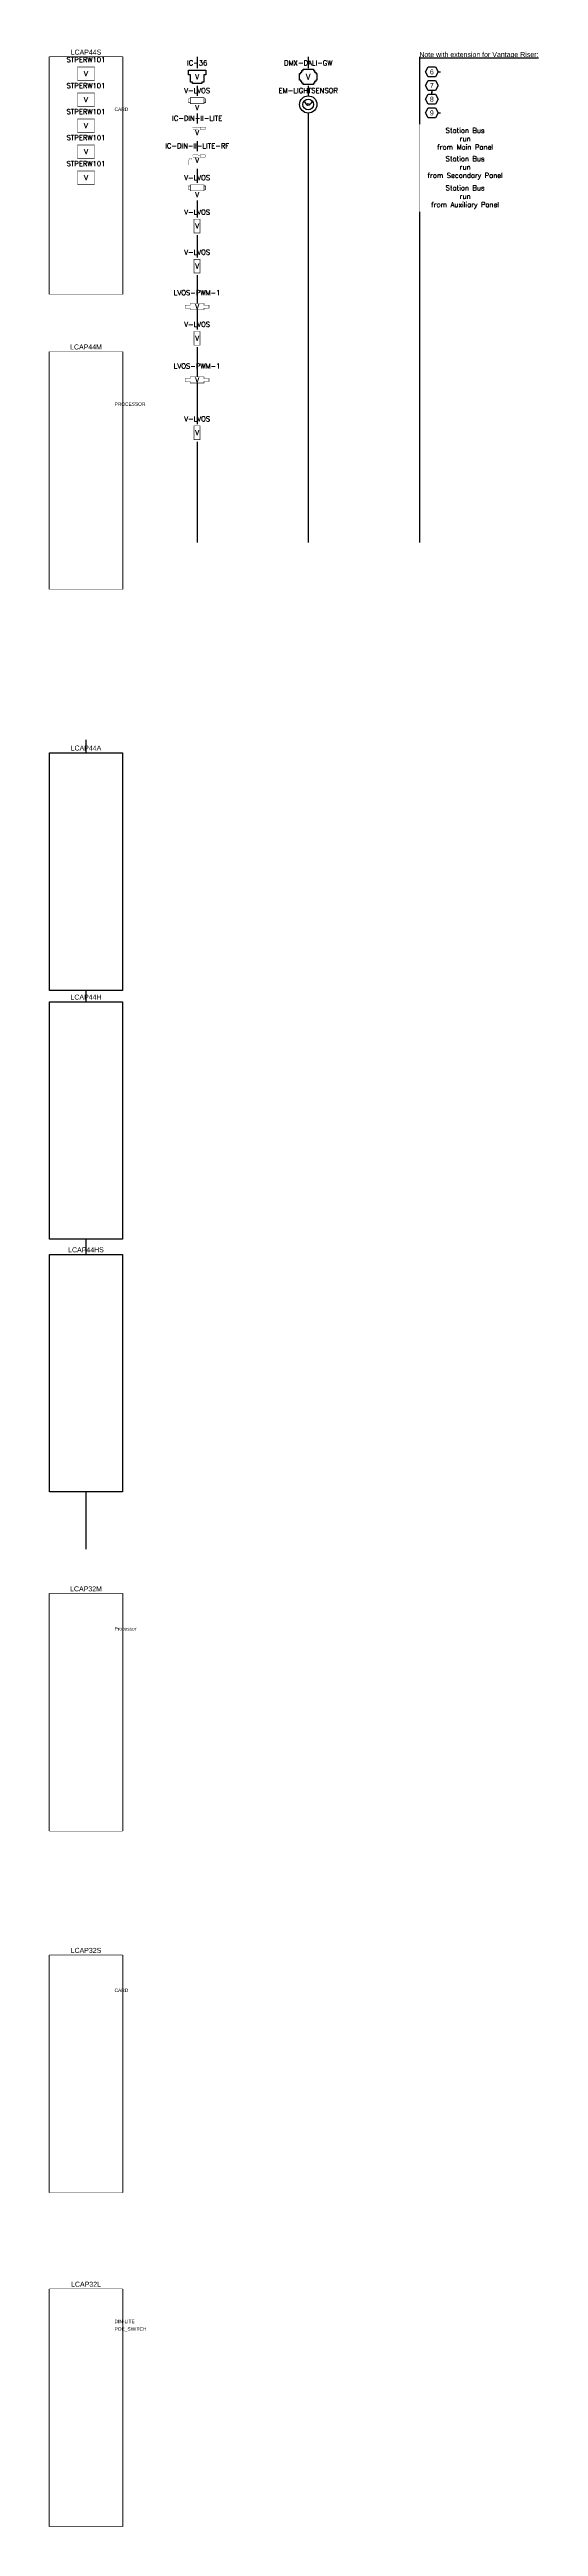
# Model space of a CAD drawing. Header units: inches. Extents: x -312 to 59, y -182 to 37.
# Drawn here: x -176.6 to -153.2, y -90.2 to 28.9 of the extents above; entities that cross this region are included whole.
import ezdxf
from ezdxf.enums import TextEntityAlignment as Align

# ---------------------------------------------------------------- set-up
doc = ezdxf.new("R2010")
doc.units = ezdxf.units.IN
doc.header["$MEASUREMENT"] = 0
doc.set_wipeout_variables(frame=1)
doc.styles.add('Arial', font='arial.ttf', dxfattribs={"height": 0.1875})
doc.styles.add('ROMANC', font='COMPLEX.SHX')
doc.styles.add('ROMANS', font='ROMANS.shx')
doc.styles.get("Standard").update_dxf_attribs({"font": 'arial.ttf'})

# ---------------------------------------------------------------- blocks, each defined once
blk = doc.blocks.new('V-LCAP32M')
at = {"lineweight": 25}
blk.add_lwpolyline([(-1.75, 0), (1.75, 0), (1.75, -11.41), (-1.75, -11.41)], close=True, dxfattribs=at)
at = {"insert": (0, 0.23), "char_height": 0.24, "width": 5.1107, "attachment_point": 5, "style": 'Arial'}
blk.add_mtext('LCAP32M', dxfattribs=at)
blk.add_wipeout([(-1.75, 0), (1.75, 0), (1.75, -11.41), (-1.75, -11.41)])
blk = doc.blocks.new('V-LCAP32S')
at = {"lineweight": 25}
blk.add_lwpolyline([(-1.75, 0), (1.75, 0), (1.75, -11.41), (-1.75, -11.41)], close=True, dxfattribs=at)
at = {"insert": (0, 0.23), "char_height": 0.24, "width": 5.1107, "attachment_point": 5, "style": 'Arial'}
blk.add_mtext('LCAP32S', dxfattribs=at)
blk.add_wipeout([(-1.75, 0), (1.75, 0), (1.75, -11.41), (-1.75, -11.41)])
blk = doc.blocks.new('V-LCAP44A')
at = {"insert": (0, 0.23), "char_height": 0.24, "width": 5.1107, "attachment_point": 5, "style": 'Arial'}
blk.add_mtext('LCAP44A', dxfattribs=at)
blk.add_wipeout([(-1.75, 0), (1.75, 0), (1.75, -11.42), (-1.75, -11.42)])
at = {"lineweight": 25}
blk.add_lwpolyline([(-1.75, 0), (1.75, 0), (1.75, -11.42), (-1.75, -11.42)], close=True, dxfattribs=at)
blk = doc.blocks.new('V-LCAP44H')
blk.add_wipeout([(-1.75, 0), (1.75, 0), (1.75, -11.41), (-1.75, -11.41)])
at = {"lineweight": 25}
blk.add_lwpolyline([(-1.75, 0), (1.75, 0), (1.75, -11.41), (-1.75, -11.41)], close=True, dxfattribs=at)
at = {"insert": (0, 0.23), "char_height": 0.24, "width": 5.1107, "attachment_point": 5, "style": 'Arial'}
blk.add_mtext('LCAP44H', dxfattribs=at)
blk = doc.blocks.new('V-LCAP44HS')
blk.add_wipeout([(-1.75, 0), (1.75, 0), (1.75, -11.41), (-1.75, -11.41)])
at = {"lineweight": 25}
blk.add_lwpolyline([(-1.75, 0), (1.75, 0), (1.75, -11.41), (-1.75, -11.41)], close=True, dxfattribs=at)
at = {"insert": (0, 0.23), "char_height": 0.24, "width": 5.1107, "attachment_point": 5, "style": 'Arial'}
blk.add_mtext('LCAP44HS', dxfattribs=at)
blk = doc.blocks.new('V-LCAP32L')
at = {"lineweight": 25}
blk.add_lwpolyline([(-1.75, 0), (1.75, 0), (1.75, -11.41), (-1.75, -11.41)], close=True, dxfattribs=at)
at = {"insert": (0, 0.23), "char_height": 0.24, "width": 5.1107, "attachment_point": 5, "style": 'Arial'}
blk.add_mtext('LCAP32L', dxfattribs=at)
blk.add_wipeout([(-1.75, 0), (1.75, 0), (1.75, -11.41), (-1.75, -11.41)])
blk = doc.blocks.new('V-IC-36')
blk.add_wipeout([(-0.42, 0.41), (0.41, 0.41), (0.41, -0.42), (-0.42, -0.42)])
at = {"linetype": 'Continuous'}
for p, q in [((-0.42, 0.1), (-0.42, 0.32)), ((-0.42, 0.32), (0.41, 0.32)), ((-0.32, 0.1), (-0.42, 0.1)), ((-0.32, -0.26), (-0.32, 0.1)), ((0.41, 0.1), (0.32, 0.1)), ((0.32, 0.1), (0.32, -0.26)), ((0.41, 0.32), (0.41, 0.1)), ((-0.22, -0.26), (-0.32, -0.26)), ((-0.22, -0.32), (-0.22, -0.26)), ((0.22, -0.32), (-0.22, -0.32)), ((0.22, -0.26), (0.22, -0.32)), ((0.32, -0.26), (0.22, -0.26))]:
    blk.add_line(p, q, dxfattribs=at)
at = {"style": 'ROMANC'}
blk.add_text('V', height=0.242, dxfattribs=at).set_placement((0, 0), align=Align.MIDDLE_CENTER)
at = {"insert": (0, 0.67), "char_height": 0.24, "width": 5.724, "attachment_point": 5, "style": 'ROMANS'}
blk.add_mtext('IC-36', dxfattribs=at)
blk = doc.blocks.new('V-IC-DIN-II-LITE')
blk.add_wipeout([(-0.42, 0.41), (0.41, 0.41), (0.41, -0.42), (-0.42, -0.42)])
at = {"linetype": 'Continuous', "const_width": 0.00805}
for points in [[(-0.2, 0.15), (-0.23, 0.15), (-0.23, 0.22), (-0.2, 0.22)], [(0.04, 0.22), (0.14, 0.22)], [(0.14, 0.15), (0.04, 0.15)], [(0.38, 0.22), (0.41, 0.22), (0.41, 0.15), (0.38, 0.15)]]:
    blk.add_lwpolyline(points, dxfattribs=at)
for points in [[(-0.2, 0.24), (0.04, 0.24), (0.04, 0.13), (-0.2, 0.13)], [(0.14, 0.24), (0.38, 0.24), (0.38, 0.13), (0.14, 0.13)]]:
    blk.add_lwpolyline(points, close=True, dxfattribs=at)
at = {"style": 'ROMANC'}
blk.add_text('V', height=0.242, dxfattribs=at).set_placement((0, -0.03), align=Align.MIDDLE_CENTER)
at = {"insert": (0, 0.67), "char_height": 0.24, "width": 5.724, "attachment_point": 5, "style": 'ROMANS'}
blk.add_mtext('IC-DIN-II-LITE', dxfattribs=at)
blk = doc.blocks.new('V-IC-DIN-II-LITE-RF')
blk.add_wipeout([(-0.42, 0.41), (0.41, 0.41), (0.41, -0.42), (-0.42, -0.42)])
at = {"linetype": 'Continuous', "const_width": 0.00805}
for points in [[(-0.42, 0.01), (-0.22, 0.01), (-0.22, -0.25), (-0.42, -0.25)], [(-0.2, 0.24), (0.04, 0.24), (0.04, 0.13), (-0.2, 0.13)], [(0.14, 0.24), (0.38, 0.24), (0.38, 0.13), (0.14, 0.13)]]:
    blk.add_lwpolyline(points, close=True, dxfattribs=at)
for points in [[(-0.29, 0.01), (-0.29, 0.08), (-0.31, 0.08), (-0.31, 0.25), (-0.33, 0.25), (-0.33, 0.08), (-0.35, 0.08), (-0.35, 0.01)], [(-0.2, 0.15), (-0.23, 0.15), (-0.23, 0.22), (-0.2, 0.22)], [(0.04, 0.22), (0.14, 0.22)], [(0.14, 0.15), (0.04, 0.15)], [(0.38, 0.22), (0.41, 0.22), (0.41, 0.15), (0.38, 0.15)]]:
    blk.add_lwpolyline(points, dxfattribs=at)
at = {"style": 'ROMANC'}
blk.add_text('V', height=0.242, dxfattribs=at).set_placement((0, -0.03), align=Align.MIDDLE_CENTER)
at = {"insert": (0, 0.67), "char_height": 0.24, "width": 5.724, "attachment_point": 5, "style": 'ROMANS'}
blk.add_mtext('IC-DIN-II-LITE-RF', dxfattribs=at)
blk = doc.blocks.new('V-LVOS')
blk.add_wipeout([(-0.42, 0.41), (0.41, 0.41), (0.41, -0.42), (-0.42, -0.42)])
at = {"linetype": 'Continuous', "const_width": 0.0215}
for points in [[(-0.33, 0.09), (-0.42, 0.09), (-0.42, 0.27), (-0.33, 0.27)], [(0.33, 0.27), (0.41, 0.27), (0.41, 0.09), (0.33, 0.09)]]:
    blk.add_lwpolyline(points, dxfattribs=at)
blk.add_lwpolyline([(-0.33, 0.33), (0.33, 0.33), (0.33, 0.04), (-0.33, 0.04)], close=True, dxfattribs=at)
at = {"style": 'ROMANC'}
blk.add_text('V', height=0.242, dxfattribs=at).set_placement((0, -0.15), align=Align.MIDDLE_CENTER)
at = {"insert": (0, 0.67), "char_height": 0.24, "width": 5.724, "attachment_point": 5, "style": 'ROMANS'}
blk.add_mtext('V-LVOS', dxfattribs=at)
blk = doc.blocks.new('V-LCAP44S')
at = {"lineweight": 25}
blk.add_lwpolyline([(-1.75, 0), (1.75, 0), (1.75, -11.41), (-1.75, -11.41)], close=True, dxfattribs=at)
at = {"insert": (0, 0.23), "char_height": 0.24, "width": 5.1107, "attachment_point": 5, "style": 'Arial'}
blk.add_mtext('LCAP44S', dxfattribs=at)
blk.add_wipeout([(-1.75, 0), (1.75, 0), (1.75, -11.41), (-1.75, -11.41)])
blk = doc.blocks.new('V-LCAP44M')
at = {"lineweight": 25}
blk.add_lwpolyline([(-1.75, 0), (1.75, 0), (1.75, -11.42), (-1.75, -11.42)], close=True, dxfattribs=at)
at = {"insert": (0, 0.23), "char_height": 0.24, "width": 5.1107, "attachment_point": 5, "style": 'Arial'}
blk.add_mtext('LCAP44M', dxfattribs=at)
blk.add_wipeout([(-1.75, 0), (1.75, 0), (1.75, -11.42), (-1.75, -11.42)])
blk = doc.blocks.new('V-STPERW101')
blk.add_wipeout([(-0.42, 0.41), (0.41, 0.41), (0.41, -0.42), (-0.42, -0.42)])
at = {"linetype": 'Continuous', "const_width": 0.0241}
blk.add_lwpolyline([(-0.41, 0.32), (0.41, 0.32), (0.41, -0.32), (-0.41, -0.32)], close=True, dxfattribs=at)
at = {"style": 'ROMANC'}
blk.add_text('V', height=0.242, dxfattribs=at).set_placement((0, 0), align=Align.MIDDLE_CENTER)
at = {"insert": (0, 0.67), "char_height": 0.24, "width": 5.724, "attachment_point": 5, "style": 'ROMANS'}
blk.add_mtext('STPERW101', dxfattribs=at)
blk = doc.blocks.new('V-LVOS-0-10-PWM-P-1')
blk.add_wipeout([(-0.42, 0.41), (0.41, 0.41), (0.41, -0.42), (-0.42, -0.42)])
at = {"linetype": 'Continuous', "const_width": 0.0215}
blk.add_lwpolyline([(-0.15, -0.33), (-0.15, 0.33), (0.14, 0.33), (0.14, -0.33)], close=True, dxfattribs=at)
at = {"style": 'ROMANC'}
blk.add_text('V', height=0.242, dxfattribs=at).set_placement((0, 0), align=Align.MIDDLE_CENTER)
at = {"insert": (0, 0.67), "char_height": 0.24, "width": 5.724, "attachment_point": 5, "style": 'ROMANS'}
blk.add_mtext('V-LVOS', dxfattribs=at)
blk = doc.blocks.new('V-LVOS-0-10-PWM-1')
at = {"linetype": 'Continuous'}
blk.add_wipeout([(0.33, 0.15), (0.33, 0.07), (0.57, 0.07), (0.57, -0.07), (0.33, -0.07), (0.33, -0.14), (-0.33, -0.14), (-0.33, -0.07), (-0.57, -0.07), (-0.57, 0.07), (-0.33, 0.07), (-0.33, 0.15)], dxfattribs=at)
at = {"linetype": 'Continuous', "const_width": 0.0215}
blk.add_lwpolyline([(-0.57, -0.07), (-0.57, 0.07), (-0.33, 0.07), (-0.33, 0.15), (0.33, 0.15), (0.33, 0.07), (0.57, 0.07), (0.57, -0.07), (0.33, -0.07), (0.33, -0.14), (-0.33, -0.14), (-0.33, -0.07)], close=True, dxfattribs=at)
at = {"style": 'ROMANC'}
blk.add_text('V', height=0.242, dxfattribs=at).set_placement((0, 0), align=Align.MIDDLE_CENTER)
at = {"insert": (0, 0.67), "char_height": 0.24, "width": 5.724, "attachment_point": 5, "style": 'ROMANS'}
blk.add_mtext('LVOS-PWM-1', dxfattribs=at)
blk = doc.blocks.new('V-EM-LIGHTSENSOR')
blk.add_wipeout([(-0.42, 0.41), (0.41, 0.41), (0.41, -0.42), (-0.42, -0.42)])
for radius in [0.415, 0.256, 0.0502]:
    blk.add_circle((0, 0), radius)
for centre, start, end in [((0.54, 0.61), 214.0745, 228.0122), ((-0.54, 0.61), 311.9878, 325.9255)]:
    blk.add_arc(centre, 0.87, start, end)
at = {"insert": (0, 0.67), "char_height": 0.24, "width": 5.724, "attachment_point": 5, "style": 'ROMANS'}
blk.add_mtext('EM-LIGHTSENSOR', dxfattribs=at)
blk = doc.blocks.new('V-DMX-DALI-GW')
blk.add_wipeout([(-0.42, 0.41), (0.41, 0.41), (0.41, -0.42), (-0.42, -0.42)])
at = {"linetype": 'Continuous'}
blk.add_lwpolyline([(0.41, 0), (0.41, -0.16), (0.36, -0.16), (0.36, -0.23), (0.3, -0.23), (0.3, -0.3), (0.25, -0.3), (0.25, -0.37), (-0.25, -0.37), (-0.25, -0.3), (-0.3, -0.3), (-0.3, -0.23), (-0.36, -0.23), (-0.36, -0.16), (-0.42, -0.16), (-0.42, 0), (-0.42, 0.16), (-0.36, 0.16), (-0.36, 0.23), (-0.3, 0.23), (-0.3, 0.3), (-0.25, 0.3), (-0.25, 0.37), (0.25, 0.37), (0.25, 0.3), (0.3, 0.3), (0.3, 0.23), (0.36, 0.23), (0.36, 0.16), (0.41, 0.16)], close=True, dxfattribs=at)
at = {"style": 'ROMANC'}
blk.add_text('V', height=0.274, dxfattribs=at).set_placement((0, 0), align=Align.MIDDLE_CENTER)
at = {"insert": (0, 0.67), "char_height": 0.24, "width": 5.724, "attachment_point": 5, "style": 'ROMANS'}
blk.add_mtext('DMX-DALI-GW', dxfattribs=at)
blk = doc.blocks.new('10stationbusruntext')
blk.add_wipeout([(-2.2, 0.7), (2.2, 0.7), (2.2, -0.7), (-2.2, -0.7)])
at = {"insert": (0, 0), "char_height": 0.24, "width": 5.724, "attachment_point": 5, "style": 'ROMANS'}
blk.add_mtext('Station Bus \\Prun\\Pfrom Secondary Panel', dxfattribs=at)
blk = doc.blocks.new('01stationbusruntext')
blk.add_wipeout([(-2.2, 0.7), (2.2, 0.7), (2.2, -0.7), (-2.2, -0.7)])
at = {"insert": (0, 0), "char_height": 0.24, "width": 5.724, "attachment_point": 5, "style": 'ROMANS'}
blk.add_mtext('Station Bus \\Prun\\Pfrom Auxiliary Panel', dxfattribs=at)
blk = doc.blocks.new('00stationbusruntext')
blk.add_wipeout([(-2.2, 0.7), (2.2, 0.7), (2.2, -0.7), (-2.2, -0.7)])
at = {"insert": (0, 0), "char_height": 0.24, "width": 5.724, "attachment_point": 5, "style": 'ROMANS'}
blk.add_mtext('Station Bus \\Prun\\Pfrom Main Panel', dxfattribs=at)
blk = doc.blocks.new('_V_HEX_NOTE_6')
at = {"color": 0, "linetype": 'Continuous'}
for p, q in [((-0.7108, 0), (-0.5908, 0.24)), ((-0.5908, -0.24), (-0.7108, 0)), ((-0.5908, 0.24), (-0.2308, 0.24)), ((-0.2308, 0.24), (-0.1108, 0)), ((-0.1108, 0), (-0.2308, -0.24)), ((-0.1108, 0), (0, 0)), ((-0.2308, -0.24), (-0.5908, -0.24))]:
    blk.add_line(p, q, dxfattribs=at)
at = {"color": 0, "linetype": 'Continuous', "style": 'Arial'}
blk.add_text('6', height=0.24, dxfattribs=at).set_placement((-0.4108, 0), align=Align.MIDDLE_CENTER)
blk = doc.blocks.new('_V_HEX_NOTE_7')
at = {"color": 0, "linetype": 'Continuous'}
for p, q in [((-0.3, 0.3508), (-0.18, 0.5908)), ((-0.18, 0.1108), (-0.3, 0.3508)), ((-0.18, 0.5908), (0.18, 0.5908)), ((0.18, 0.1108), (-0.18, 0.1108)), ((0, 0.1108), (0, 0)), ((0.18, 0.5908), (0.3, 0.3508)), ((0.3, 0.3508), (0.18, 0.1108))]:
    blk.add_line(p, q, dxfattribs=at)
at = {"color": 0, "linetype": 'Continuous', "style": 'Arial'}
blk.add_text('7', height=0.24, dxfattribs=at).set_placement((0, 0.3508), align=Align.MIDDLE_CENTER)
blk = doc.blocks.new('_V_HEX_NOTE_8')
at = {"color": 0, "linetype": 'Continuous'}
for p, q in [((0, -0.1108), (0, 0)), ((-0.3, -0.3508), (-0.18, -0.1108)), ((-0.18, -0.5908), (-0.3, -0.3508)), ((-0.18, -0.1108), (0.18, -0.1108)), ((0.18, -0.5908), (-0.18, -0.5908)), ((0.18, -0.1108), (0.3, -0.3508)), ((0.3, -0.3508), (0.18, -0.5908))]:
    blk.add_line(p, q, dxfattribs=at)
at = {"color": 0, "linetype": 'Continuous', "style": 'Arial'}
blk.add_text('8', height=0.24, dxfattribs=at).set_placement((0, -0.3508), align=Align.MIDDLE_CENTER)
blk = doc.blocks.new('_V_HEX_NOTE_9')
at = {"color": 0, "linetype": 'Continuous'}
for p, q in [((-0.7108, 0), (-0.5908, 0.24)), ((-0.5908, -0.24), (-0.7108, 0)), ((-0.5908, 0.24), (-0.2308, 0.24)), ((-0.2308, 0.24), (-0.1108, 0)), ((-0.1108, 0), (-0.2308, -0.24)), ((-0.1108, 0), (0, 0)), ((-0.2308, -0.24), (-0.5908, -0.24))]:
    blk.add_line(p, q, dxfattribs=at)
at = {"color": 0, "linetype": 'Continuous', "style": 'Arial'}
blk.add_text('9', height=0.24, dxfattribs=at).set_placement((-0.4108, 0), align=Align.MIDDLE_CENTER)

msp = doc.modelspace()

# ---------------------------------------------------------------- linework, layer by layer
for p, q in [((-169.55436, 28.55484), (-169.55436, 5.20377)), ((-164.21507, 28.55484), (-164.21507, 5.20377)), ((-158.87578, 28.55484), (-158.87578, 5.20377)), ((-174.89365, -4.27327), (-174.89365, -43.18157))]:
    msp.add_line(p, q)

# ---------------------------------------------------------------- block references
ref = msp.add_blockref('V-LCAP44S', (-174.89365, 28.55484))
ref.add_attrib('POSITION_5', 'CARD', dxfattribs={"height": 0.165995, "style": 'Arial'}).set_placement((-173.52099, 26.03836), align=Align.MIDDLE_LEFT)
for name, p in [('_V_HEX_NOTE_6', (-157.86498, 27.83698)), ('_V_HEX_NOTE_7', (-158.27578, 26.82874)), ('_V_HEX_NOTE_8', (-158.27578, 26.87289))]:
    msp.add_blockref(name, p)
ref = msp.add_blockref('V-LCAP44M', (-174.89365, 14.38053))
ref.add_attrib('POSITION_5', 'PROCESSOR', dxfattribs={"height": 0.165995, "style": 'Arial'}).set_placement((-173.52099, 11.86405), align=Align.MIDDLE_LEFT)
ref = msp.add_blockref('V-LCAP32M', (-174.89365, -45.32818))
ref.add_attrib('POSITION_3', 'Processor', dxfattribs={"height": 0.165995, "style": 'Arial'}).set_placement((-173.52099, -47.01654), align=Align.MIDDLE_LEFT)
ref = msp.add_blockref('V-LCAP32S', (-174.89365, -62.71001))
ref.add_attrib('POSITION_3', 'CARD', dxfattribs={"height": 0.165995, "style": 'Arial'}).set_placement((-173.52099, -64.39836), align=Align.MIDDLE_LEFT)
ref = msp.add_blockref('V-LCAP32L', (-174.89365, -78.76093))
ref.add_attrib('DIN_LITE', 'DIN-LITE', (-173.52099, -80.40335), dxfattribs={"height": 0.165995, "style": 'Arial'})
ref.add_attrib('LOW_VOLTAGE', 'POE_SWITCH', (-173.52099, -80.76135), dxfattribs={"height": 0.165995, "style": 'Arial'})

# ---------------------------------------------------------------- texts
msp.add_text('%%UNote with extension for Vantage Riser:', height=0.24).set_placement((-158.87578, 28.55484))

# ---------------------------------------------------------------- next in the draw order: block references
for name, p in [('V-STPERW101', (-174.89365, 27.75484)), ('V-IC-36', (-169.55152, 27.59986)), ('V-EM-LIGHTSENSOR', (-164.21507, 26.26986)), ('V-IC-DIN-II-LITE', (-169.55152, 24.93986)), ('10stationbusruntext', (-156.67578, 23.22008)), ('V-LVOS-0-10-PWM-P-1', (-169.55436, 18.49714)), ('V-LVOS-0-10-PWM-1', (-169.55436, 16.55098)), ('V-LVOS-0-10-PWM-1', (-169.55436, 13.02188)), ('V-LVOS-0-10-PWM-P-1', (-169.55436, 10.48478)), ('V-LCAP44A', (-174.89365, -4.90206))]:
    msp.add_blockref(name, p)

# ---------------------------------------------------------------- next in the draw order: block references
for name, p in [('V-DMX-DALI-GW', (-164.21507, 27.59986)), ('V-STPERW101', (-174.89365, 26.50484)), ('V-LVOS', (-169.55152, 26.26986)), ('00stationbusruntext', (-156.67578, 24.62008)), ('V-IC-DIN-II-LITE-RF', (-169.55152, 23.60986)), ('01stationbusruntext', (-156.67578, 21.82008)), ('V-LVOS-0-10-PWM-P-1', (-169.55436, 15.03045)), ('V-LCAP44H', (-174.89365, -16.87786))]:
    msp.add_blockref(name, p)

# ---------------------------------------------------------------- next in the draw order: block references
for name, p in [('V-STPERW101', (-174.89365, 25.25484)), ('_V_HEX_NOTE_9', (-157.86498, 25.86464)), ('V-LVOS', (-169.55152, 22.07913)), ('V-LCAP44HS', (-174.89365, -29.02809))]:
    msp.add_blockref(name, p)

# ---------------------------------------------------------------- next in the draw order: block references
for name, p in [('V-STPERW101', (-174.89303, 24.00484)), ('V-LVOS-0-10-PWM-P-1', (-169.55436, 20.42265))]:
    msp.add_blockref(name, p)

# ---------------------------------------------------------------- next in the draw order: block references
msp.add_blockref('V-STPERW101', (-174.89303, 22.75484))

doc.saveas('drawing.dxf')
